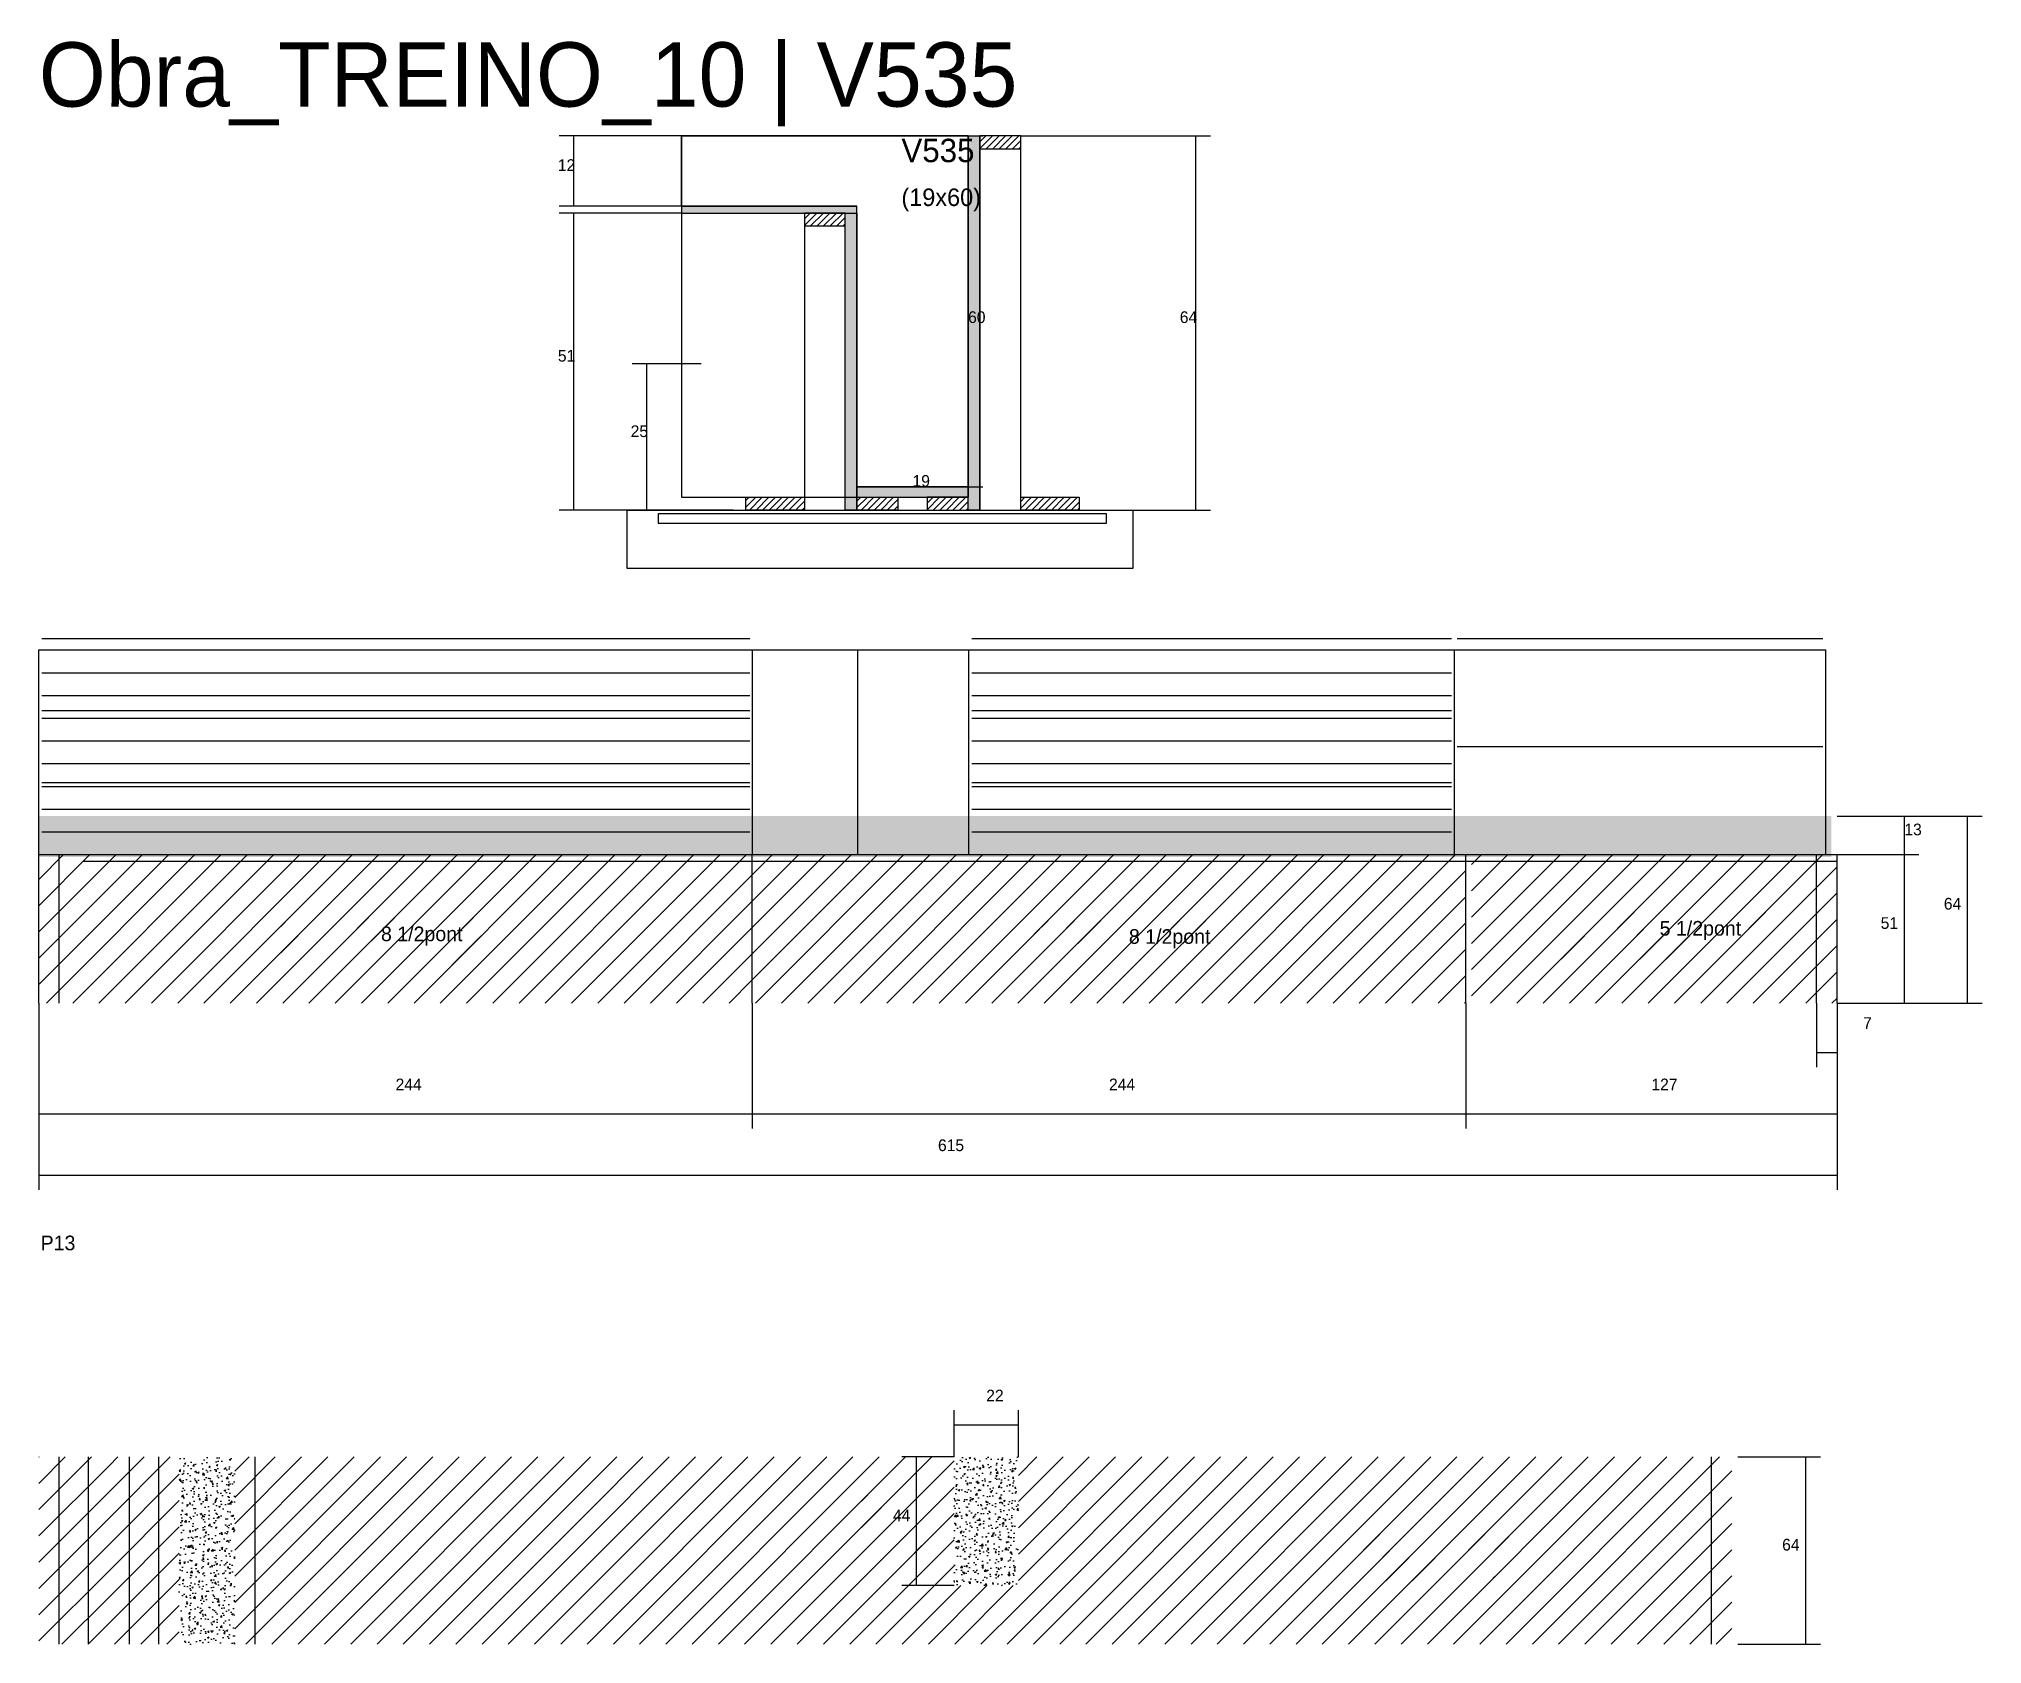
# Model space of a CAD drawing. Header units: metres. Extents: x -41 to 34800, y -36000 to 1848.
# Drawn here: x 17480 to 18145, y -18586 to -18037 of the extents above; entities that cross this region are included whole.
import ezdxf

# ---------------------------------------------------------------- set-up
doc = ezdxf.new("R2010")
doc.units = ezdxf.units.M
for name, color, linetype in [('CONCRETO', 251, 'Continuous'), ('COTA', 4, 'Continuous'), ('Cota Seção (2x)', 4, 'Continuous'), ('Hachura', 253, 'Continuous'), ('LABEL_ID', 3, 'Continuous'), ('Madeira', 126, 'Continuous'), ('NOMENCLATURA', 7, 'Continuous'), ('Painéis', 200, 'Continuous'), ('SARR_2.2x7', 40, 'Continuous'), ('SCO-___-LAJ', 4, 'Continuous'), ('Texto Seção', 7, 'Continuous')]:
    doc.layers.add(name, color=color, linetype=linetype)

msp = doc.modelspace()

# ---------------------------------------------------------------- texts
at = {"layer": 'COTA'}
for s, p in [('12', (17657.5, -18082)), ('64', (17870.2, -18134)), ('51', (17657.5, -18147.2)), ('25', (17682.4, -18173)), ('13', (18118, -18309.2)), ('64', (18131.5, -18334.6)), ('51', (18109.9, -18341.2)), ('7', (18103.9, -18375.4)), ('244', (17602, -18396.4)), ('244', (17846, -18396.4)), ('127', (18031.5, -18396.4)), ('615', (17787.5, -18417.2)), ('22', (17804, -18502.8)), ('44', (17772.1, -18543.8)), ('64', (18076.2, -18553.8))]:
    msp.add_text(s, height=4, dxfattribs=at).set_placement(p)
at = {"layer": 'Cota Seção (2x)'}
for s, p in [('60', (17797.8, -18134)), ('19', (17778.8, -18190))]:
    msp.add_text(s, height=4, dxfattribs=at).set_placement(p)
at = {"layer": 'LABEL_ID'}
msp.add_text('Obra_TREINO_10 | V535', height=22, dxfattribs=at).set_placement((17480, -18060))
at = {"layer": 'NOMENCLATURA'}
for s, p in [('8 1/2pont', (17597, -18345.4)), ('8 1/2pont', (17852.8, -18346.3)), ('5 1/2pont', (18034.3, -18343.5)), ('P13', (17480.6, -18451.1))]:
    msp.add_text(s, height=5, dxfattribs=at).set_placement(p)
at = {"layer": 'Texto Seção'}
for s, height, p in [('V535', 8, (17775, -18079)), ('(19x60)', 6, (17775, -18094))]:
    msp.add_text(s, height=height, dxfattribs=at).set_placement(p)

# ---------------------------------------------------------------- hatches: boundary and pattern name
at = {"layer": 'COTA'}
h = msp.add_hatch(dxfattribs=at)
h.set_pattern_fill('AR-CONC', scale=0.03)
h.paths.add_polyline_path([(17480, -18302.6), (17480, -18316.6), (17480, -18316.6), (18093, -18316.6), (18093, -18316.6), (18093, -18302.6), (18093, -18302.6), (17480, -18302.6)])
h = msp.add_hatch(dxfattribs=at)
h.set_pattern_fill('AR-CONC', scale=0.03)
h.paths.add_polyline_path([(17528, -18585.8), (17547, -18585.8), (17547, -18521.8), (17528, -18521.8)])
h = msp.add_hatch(dxfattribs=at)
h.set_pattern_fill('AR-CONC', scale=0.03)
h.paths.add_polyline_path([(17793, -18565.8), (17815, -18565.8), (17815, -18521.8), (17793, -18521.8)])
at = {"layer": 'Hachura'}
h = msp.add_hatch(color=8, dxfattribs=at)
h.dxf.hatch_style = 1
h.paths.add_polyline_path([(17797.8, -18070), (17801.8, -18070), (17801.8, -18070), (17801.8, -18198), (17801.8, -18198), (17797.8, -18198), (17797.8, -18198), (17797.8, -18070)])
h = msp.add_hatch(dxfattribs=at)
h.set_pattern_fill('ANSI31', scale=0.5)
h.paths.add_polyline_path([(17815.8, -18074.4), (17815.8, -18070), (17815.8, -18070), (17801.8, -18070), (17801.8, -18070), (17801.8, -18074.4), (17801.8, -18074.4), (17815.8, -18074.4)])
h = msp.add_hatch(color=8, dxfattribs=at)
h.dxf.hatch_style = 1
h.paths.add_polyline_path([(17759.8, -18096.4), (17759.8, -18094), (17759.8, -18094), (17699.8, -18094), (17699.8, -18094), (17699.8, -18096.4), (17699.8, -18096.4), (17759.8, -18096.4)])
h = msp.add_hatch(dxfattribs=at)
h.set_pattern_fill('ANSI31', scale=0.5)
h.paths.add_polyline_path([(17755.8, -18100.8), (17755.8, -18096.4), (17755.8, -18096.4), (17741.8, -18096.4), (17741.8, -18096.4), (17741.8, -18100.8), (17741.8, -18100.8), (17755.8, -18100.8)])
h = msp.add_hatch(color=8, dxfattribs=at)
h.dxf.hatch_style = 1
h.paths.add_polyline_path([(17755.8, -18096.4), (17759.8, -18096.4), (17759.8, -18096.4), (17759.8, -18198), (17759.8, -18198), (17755.8, -18198), (17755.8, -18198), (17755.8, -18096.4)])
h = msp.add_hatch(color=8, dxfattribs=at)
h.dxf.hatch_style = 1
h.paths.add_polyline_path([(17797.8, -18193.6), (17797.8, -18190), (17797.8, -18190), (17759.8, -18190), (17759.8, -18190), (17759.8, -18193.6), (17759.8, -18193.6), (17797.8, -18193.6)])
h = msp.add_hatch(dxfattribs=at)
h.set_pattern_fill('ANSI31', scale=0.5)
h.paths.add_polyline_path([(17721.8, -18198), (17721.8, -18193.6), (17721.8, -18193.6), (17741.8, -18193.6), (17741.8, -18193.6), (17741.8, -18198), (17741.8, -18198), (17721.8, -18198)])
h = msp.add_hatch(dxfattribs=at)
h.set_pattern_fill('ANSI31', scale=0.5)
h.paths.add_polyline_path([(17759.8, -18198), (17759.8, -18193.6), (17759.8, -18193.6), (17773.8, -18193.6), (17773.8, -18193.6), (17773.8, -18198), (17773.8, -18198), (17759.8, -18198)])
h = msp.add_hatch(dxfattribs=at)
h.set_pattern_fill('ANSI31', scale=0.5)
h.paths.add_polyline_path([(17797.8, -18198), (17797.8, -18193.6), (17797.8, -18193.6), (17783.8, -18193.6), (17783.8, -18193.6), (17783.8, -18198), (17783.8, -18198), (17797.8, -18198)])
h = msp.add_hatch(dxfattribs=at)
h.set_pattern_fill('ANSI31', scale=0.5)
h.paths.add_polyline_path([(17815.8, -18198), (17815.8, -18193.6), (17815.8, -18193.6), (17835.8, -18193.6), (17835.8, -18193.6), (17835.8, -18198), (17835.8, -18198), (17815.8, -18198)])
h = msp.add_hatch(dxfattribs=at)
h.set_pattern_fill('ANSI31', scale=2)
h.paths.add_polyline_path([(17724, -18315.8), (17480, -18315.8), (17480, -18366.6), (17724, -18366.6)])
h = msp.add_hatch(dxfattribs=at)
h.set_pattern_fill('ANSI31', scale=2)
h.paths.add_polyline_path([(17968, -18315.8), (17724, -18315.8), (17724, -18366.6), (17968, -18366.6)])
h = msp.add_hatch(dxfattribs=at)
h.set_pattern_fill('ANSI31', scale=2)
h.paths.add_polyline_path([(18095, -18315.8), (17970, -18315.8), (17970, -18366.6), (18095, -18366.6)])
h = msp.add_hatch(dxfattribs=at)
h.set_pattern_fill('ANSI31', scale=2)
h.paths.add_polyline_path([(17998, -18351.5), (18065.6, -18351.5), (18065.6, -18351.5), (18071.1, -18335.5), (18071.1, -18335.5), (18003.5, -18335.5), (18003.5, -18335.5), (17998, -18351.5)])
h = msp.add_hatch(dxfattribs=at)
h.set_pattern_fill('ANSI31', scale=2)
h.paths.add_polyline_path([(17562.7, -18353.5), (17562.7, -18337.3), (17562.7, -18337.3), (17631.3, -18337.3), (17631.3, -18337.3), (17631.3, -18353.5), (17631.3, -18353.5), (17562.7, -18353.5)])
h = msp.add_hatch(dxfattribs=at)
h.set_pattern_fill('ANSI31', scale=2)
h.paths.add_polyline_path([(17816.5, -18354.3), (17884.1, -18354.3), (17884.1, -18354.3), (17889.6, -18338.3), (17889.6, -18338.3), (17822, -18338.3), (17822, -18338.3), (17816.5, -18354.3)])
h = msp.add_hatch(dxfattribs=at)
h.set_pattern_fill('ANSI31', scale=2)
h.paths.add_polyline_path([(17504, -18521.8), (17480, -18521.8), (17480, -18585.8), (17504, -18585.8)])
h = msp.add_hatch(dxfattribs=at)
h.set_pattern_fill('ANSI31', scale=2)
h.paths.add_polyline_path([(17528, -18521.8), (17504, -18521.8), (17504, -18585.8), (17528, -18585.8)])
h = msp.add_hatch(dxfattribs=at)
h.set_pattern_fill('ANSI31', scale=2)
h.paths.add_polyline_path([(17669, -18521.8), (17547, -18521.8), (17547, -18585.8), (17669, -18585.8)])
h = msp.add_hatch(dxfattribs=at)
h.set_pattern_fill('ANSI31', scale=2)
h.paths.add_polyline_path([(17815, -18565.8), (17793, -18565.8), (17793, -18521.8), (17669, -18521.8), (17669, -18585.8), (17815, -18585.8)])
h = msp.add_hatch(dxfattribs=at)
h.set_pattern_fill('ANSI31', scale=2)
h.paths.add_polyline_path([(18059, -18521.8), (17815, -18521.8), (17815, -18585.8), (18059, -18585.8)])
h = msp.add_hatch(dxfattribs=at)
h.set_pattern_fill('ANSI31', scale=2)
h.paths.add_polyline_path([(17781.9, -18554.6), (17781.9, -18532.4), (17781.9, -18532.4), (17761.3, -18532.4), (17761.3, -18532.4), (17761.3, -18554.6), (17761.3, -18554.6), (17781.9, -18554.6)])
h = msp.add_hatch(dxfattribs=at)
h.set_pattern_fill('ANSI31', scale=2)
h.paths.add_polyline_path([(17909.8, -18564.1), (17977.5, -18564.1), (17977.5, -18564.1), (17983, -18548.2), (17983, -18548.2), (17915.3, -18548.2), (17915.3, -18548.2), (17909.8, -18564.1)])

# ---------------------------------------------------------------- linework, layer by layer
at = {"layer": 'CONCRETO'}
for points in [[(17759.8, -18094), (17699.8, -18094), (17699.8, -18070), (17797.8, -18070), (17797.8, -18193.6), (17797.8, -18193.6), (17797.8, -18190), (17759.8, -18190)], [(17699.8, -18193.6), (17797.8, -18193.6), (17797.8, -18070), (17699.8, -18070)]]:
    msp.add_lwpolyline(points, close=True, dxfattribs=at)
at = {"layer": 'COTA'}
for p, q in [((17699.8, -18070), (17658, -18070)), ((17663, -18094), (17663, -18070)), ((17815.8, -18070), (17880.7, -18070)), ((17875.7, -18198), (17875.7, -18070)), ((17699.8, -18094), (17658, -18094)), ((17699.8, -18096.4), (17658, -18096.4)), ((17663, -18198), (17663, -18096.4)), ((17706.5, -18148), (17682.9, -18148)), ((17687.9, -18198), (17687.9, -18148)), ((17717.4, -18198), (17658, -18198)), ((17706.5, -18198), (17682.9, -18198)), ((17815.8, -18198), (17880.7, -18198)), ((18095, -18302.6), (18123, -18302.6)), ((18095, -18302.6), (18144.6, -18302.6)), ((18118, -18315.8), (18118, -18302.6)), ((18139.6, -18366.6), (18139.6, -18302.6)), ((18095, -18315.8), (18123, -18315.8)), ((18095, -18315.8), (18123, -18315.8)), ((18118, -18366.6), (18118, -18315.8)), ((17480, -18366.6), (17480, -18409.5)), ((17480, -18366.6), (17480, -18430.4)), ((17724, -18366.6), (17724, -18409.5)), ((17724, -18366.6), (17724, -18409.5)), ((17968, -18366.6), (17968, -18409.5)), ((17968, -18366.6), (17968, -18409.5)), ((18088, -18366.6), (18088, -18388.5)), ((18095, -18366.6), (18095, -18388.5)), ((18095, -18366.6), (18095, -18409.5)), ((18095, -18366.6), (18123, -18366.6)), ((18095, -18366.6), (18144.6, -18366.6)), ((18095, -18366.6), (18095, -18430.4)), ((18088, -18383.5), (18095, -18383.5)), ((17480, -18404.5), (17724, -18404.5)), ((17724, -18404.5), (17968, -18404.5)), ((17968, -18404.5), (18095, -18404.5)), ((17480, -18425.4), (18095, -18425.4)), ((17793, -18521.8), (17793, -18505.8)), ((17815, -18521.8), (17815, -18505.8)), ((17793, -18510.8), (17815, -18510.8)), ((17793, -18521.8), (17775.1, -18521.8)), ((17780.1, -18565.8), (17780.1, -18521.8)), ((18061, -18521.8), (18089.3, -18521.8)), ((18084.3, -18585.8), (18084.3, -18521.8)), ((17793, -18565.8), (17775.1, -18565.8)), ((18061, -18585.8), (18089.3, -18585.8))]:
    msp.add_line(p, q, dxfattribs=at)
at = {"layer": 'Cota Seção (2x)'}
for p, q in [((17759.8, -18070), (17802.8, -18070)), ((17797.8, -18190), (17797.8, -18070)), ((17759.8, -18198), (17759.8, -18185)), ((17759.8, -18190), (17802.8, -18190)), ((17759.8, -18190), (17797.8, -18190)), ((17797.8, -18198), (17797.8, -18185))]:
    msp.add_line(p, q, dxfattribs=at)
at = {"layer": 'Madeira'}
for points in [[(17815.8, -18074.4), (17815.8, -18070), (17801.8, -18070), (17801.8, -18074.4)], [(17815.8, -18070), (17801.8, -18070), (17801.8, -18198), (17815.8, -18198)], [(17755.8, -18100.8), (17755.8, -18096.4), (17741.8, -18096.4), (17741.8, -18100.8)], [(17755.8, -18096.4), (17741.8, -18096.4), (17741.8, -18198), (17755.8, -18198)], [(17721.8, -18198), (17721.8, -18193.6), (17741.8, -18193.6), (17741.8, -18198)], [(17759.8, -18198), (17759.8, -18193.6), (17773.8, -18193.6), (17773.8, -18198)], [(17797.8, -18198), (17797.8, -18193.6), (17783.8, -18193.6), (17783.8, -18198)], [(17815.8, -18198), (17815.8, -18193.6), (17835.8, -18193.6), (17835.8, -18198)], [(17854.1, -18218), (17681.2, -18218), (17681.2, -18198), (17854.1, -18198)]]:
    msp.add_lwpolyline(points, close=True, dxfattribs=at)
at = {"layer": 'Painéis'}
for p, q in [((17801.8, -18198), (17801.8, -18070)), ((17699.8, -18094), (17759.8, -18094)), ((17759.8, -18198), (17759.8, -18096.4)), ((17759.8, -18190), (17797.8, -18190)), ((17759.8, -18193.6), (17759.8, -18190)), ((17797.8, -18193.6), (17797.8, -18190)), ((17480, -18245.8), (17724.1, -18245.8)), ((17480, -18315.8), (17480, -18245.8)), ((17724.1, -18315.8), (17724.1, -18245.8)), ((17724.1, -18245.8), (17760.1, -18245.8)), ((17724.1, -18315.8), (17724.1, -18245.8)), ((17760.1, -18315.8), (17760.1, -18245.8)), ((17760.1, -18245.8), (17798.1, -18245.8)), ((17760.1, -18315.8), (17760.1, -18245.8)), ((17798.1, -18315.8), (17798.1, -18245.8)), ((17798.1, -18245.8), (17964.1, -18245.8)), ((17798.1, -18315.8), (17798.1, -18245.8)), ((17964.1, -18315.8), (17964.1, -18245.8)), ((17964.1, -18245.8), (18091.1, -18245.8)), ((17964.1, -18315.8), (17964.1, -18245.8)), ((18091.1, -18315.8), (18091.1, -18245.8)), ((17480, -18315.8), (18095, -18315.8)), ((17480, -18366.6), (17480, -18315.8)), ((17480, -18315.8), (17724.1, -18315.8)), ((17724, -18366.6), (17724, -18315.8)), ((17724.1, -18315.8), (17760.1, -18315.8)), ((17760.1, -18315.8), (17798.1, -18315.8)), ((17798.1, -18315.8), (17964.1, -18315.8)), ((17964.1, -18315.8), (18091.1, -18315.8)), ((17968, -18366.6), (17968, -18315.8)), ((18095, -18366.6), (18095, -18315.8))]:
    msp.add_line(p, q, dxfattribs=at)
for points in [[(17797.8, -18070), (17801.8, -18070), (17801.8, -18198), (17797.8, -18198)], [(17759.8, -18096.4), (17759.8, -18094), (17699.8, -18094), (17699.8, -18096.4)], [(17755.8, -18096.4), (17759.8, -18096.4), (17759.8, -18198), (17755.8, -18198)], [(17797.8, -18193.6), (17797.8, -18190), (17759.8, -18190), (17759.8, -18193.6)]]:
    msp.add_lwpolyline(points, close=True, dxfattribs=at)
at = {"layer": 'SARR_2.2x7'}
for p, q in [((17481, -18241.87), (17723.1, -18241.87)), ((17799.1, -18241.87), (17963.1, -18241.87)), ((17965.1, -18241.87), (18090.1, -18241.87)), ((17481, -18253.58), (17723.1, -18253.58)), ((17799.1, -18253.58), (17963.1, -18253.58)), ((17481, -18261.36), (17723.1, -18261.36)), ((17799.1, -18261.36), (17963.1, -18261.36)), ((17481, -18266.51), (17723.1, -18266.51)), ((17481, -18269.13), (17723.1, -18269.13)), ((17799.1, -18266.51), (17963.1, -18266.51)), ((17799.1, -18269.13), (17963.1, -18269.13)), ((17481, -18276.91), (17723.1, -18276.91)), ((17799.1, -18276.91), (17963.1, -18276.91)), ((17965.1, -18278.83), (18090.1, -18278.83)), ((17481, -18284.69), (17723.1, -18284.69)), ((17799.1, -18284.69), (17963.1, -18284.69)), ((17481, -18291.16), (17723.1, -18291.16)), ((17481, -18292.47), (17723.1, -18292.47)), ((17799.1, -18291.16), (17963.1, -18291.16)), ((17799.1, -18292.47), (17963.1, -18292.47)), ((17481, -18300.24), (17723.1, -18300.24)), ((17799.1, -18300.24), (17963.1, -18300.24)), ((17481, -18308.02), (17723.1, -18308.02)), ((17799.1, -18308.02), (17963.1, -18308.02)), ((17487, -18366.6), (17487, -18315.8)), ((18088, -18366.6), (18088, -18315.8)), ((17495, -18318), (18095, -18318)), ((17487, -18585.8), (17487, -18521.8)), ((17497, -18585.8), (17497, -18521.8)), ((17511, -18585.8), (17511, -18521.8)), ((17521, -18585.8), (17521, -18521.8)), ((17554, -18585.8), (17554, -18521.8)), ((18052, -18585.8), (18052, -18521.8))]:
    msp.add_line(p, q, dxfattribs=at)
at = {"layer": 'SCO-___-LAJ'}
msp.add_lwpolyline([(17845.1, -18199.3), (17691.8, -18199.3), (17691.8, -18202.5), (17845.1, -18202.5)], close=True, dxfattribs=at)

msp.set_redraw_order([(e.dxf.handle, doc.entitydb.next_handle()) for e in msp.query("TEXT MTEXT ATTDEF DIMENSION ARC_DIMENSION")])  # texts and dimensions are drawn at this point

doc.saveas('drawing.dxf')
